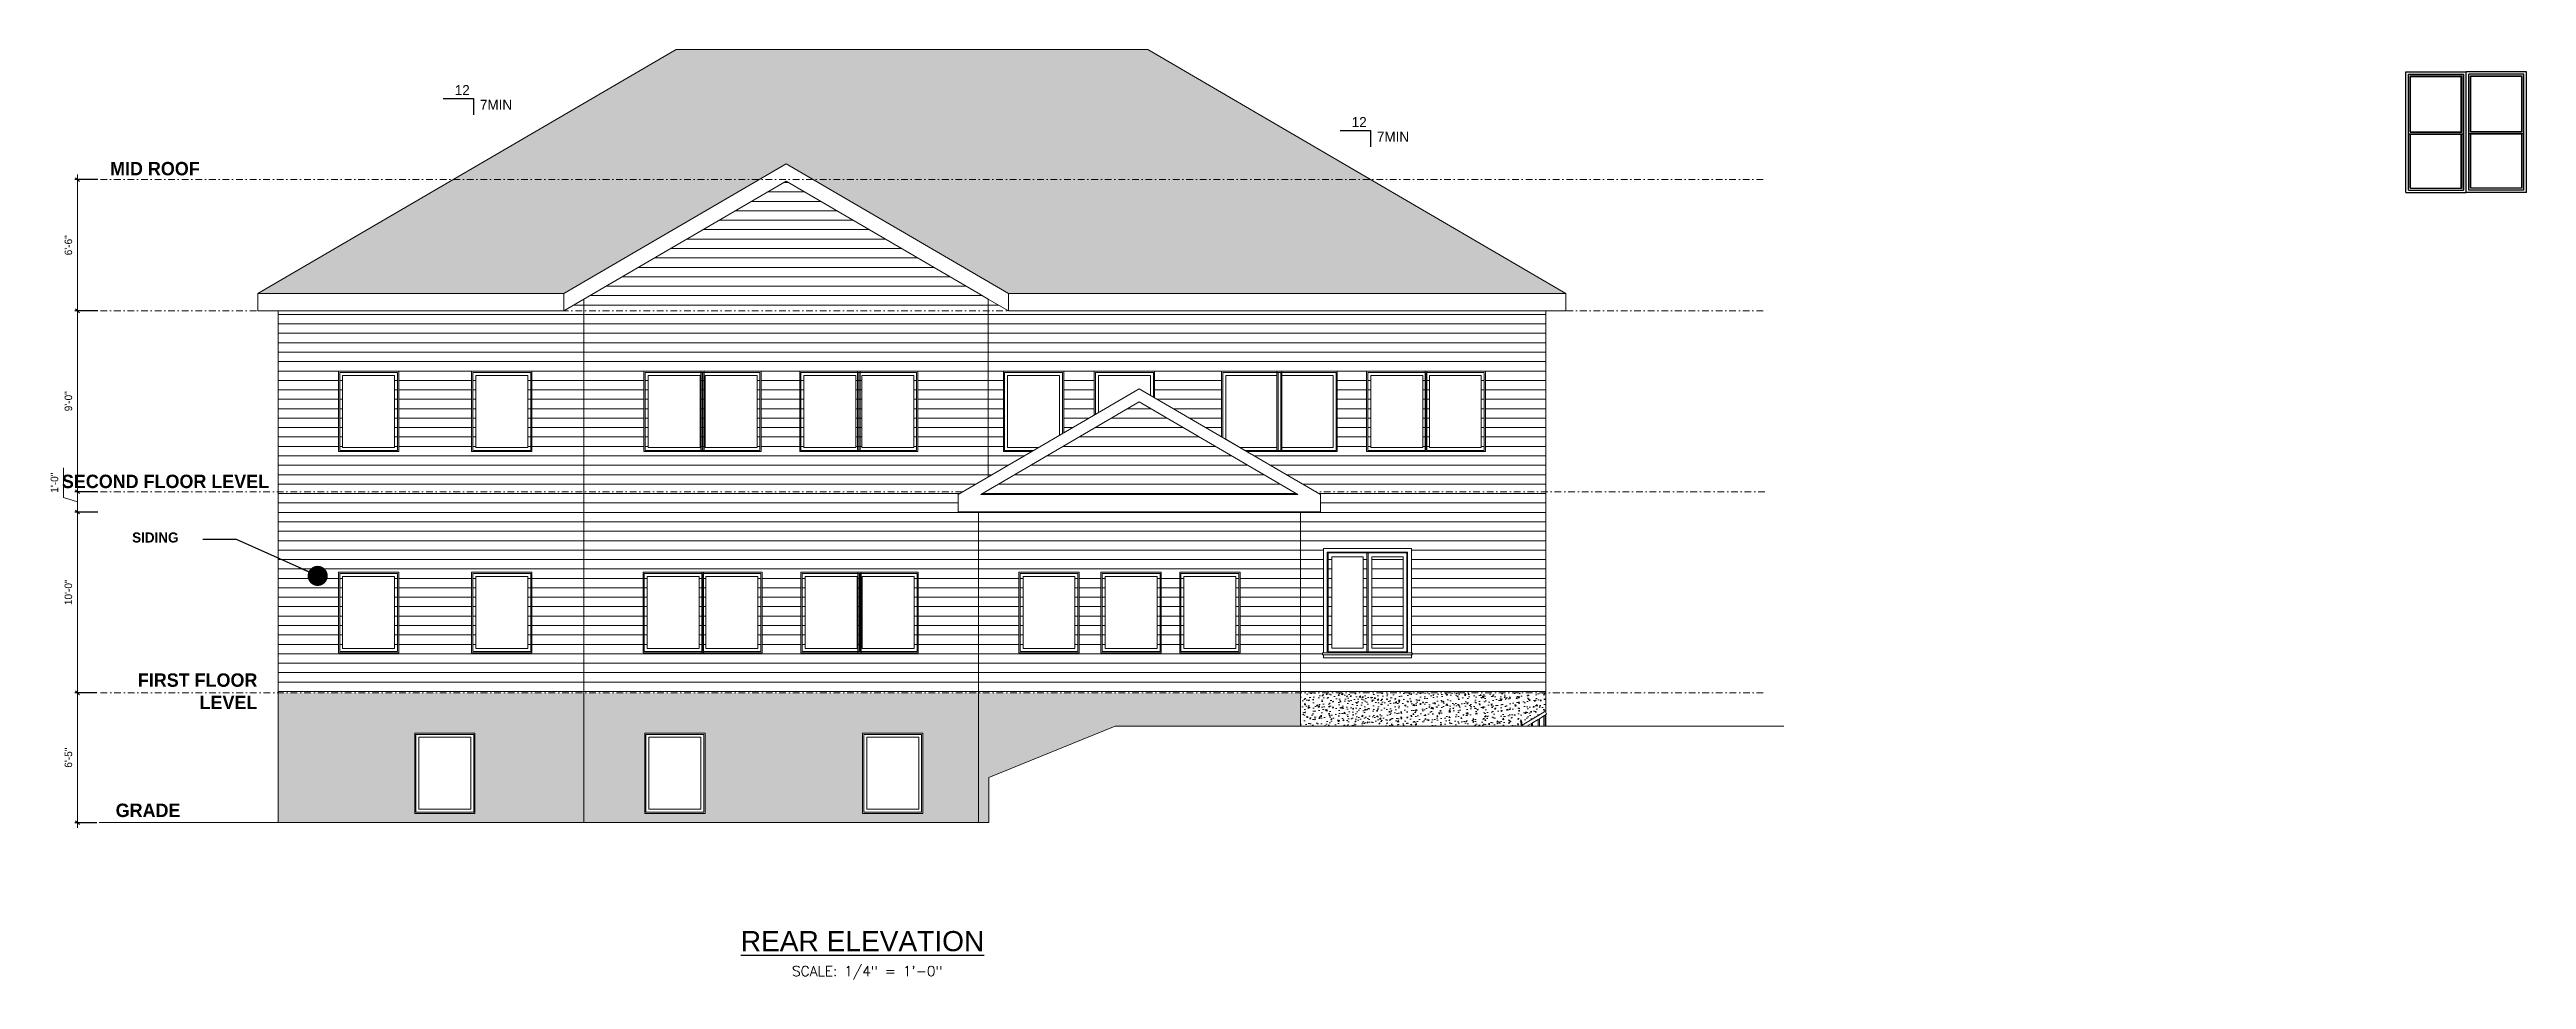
# Model space of a CAD drawing. Extents: x 4834 to 12794, y 1436 to 32221.
# Drawn here: x 11316 to 12794, y 2668 to 3223 of the extents above; entities that cross this region are included whole.
import ezdxf

# ---------------------------------------------------------------- set-up
doc = ezdxf.new("R2010")
doc.units = 0
doc.header["$LTSCALE"] = 8
doc.header["$MEASUREMENT"] = 0
doc.linetypes.add('DASHDOT', pattern=[1, 0.5, -0.25, 0, -0.25])
doc.linetypes.add('HIDDEN', pattern=[0.375, 0.25, -0.125])
doc.layers.get('0').update_dxf_attribs({"lineweight": 9})
doc.layers.get('DefPoints').update_dxf_attribs({"color": 17})
for name, color, linetype in [('A-WALLS.', 7, 'Continuous'), ('WALLELEV1-2', 7, 'Continuous'), ('WINDOWS', 2, 'Continuous')]:
    doc.layers.add(name, color=color, linetype=linetype)
doc.layers.add('DIM', color=8, linetype='Continuous', lineweight=5)
doc.layers.add('hatch', color=8, linetype='Continuous', lineweight=13)
doc.layers.add('ELEVATION', color=7, linetype='Continuous', lineweight=25, true_color=0xdda54b)
doc.layers.add('level', color=7, linetype='HIDDEN', lineweight=15, true_color=0x987172)
doc.layers.add('FT-Text', color=7, linetype='Continuous', true_color=0x4f4527)
doc.styles.add('1-4TXT', font='cityb___.ttf', dxfattribs={"height": 5})
doc.styles.add('DIM60', font='romans.shx', dxfattribs={"height": 6})
doc.styles.get("Standard").update_dxf_attribs({"font": 'stylu.ttf'})
doc.styles.add('TITLE', font='arial.ttf', dxfattribs={"height": 12})
doc.dimstyles.new('1-4SCALE', dxfattribs={"dimscale": 0.5, "dimtxt": 5, "dimasz": 3, "dimexe": 3, "dimexo": 6, "dimgap": 0.0625, "dimtad": 1, "dimdec": 3, "dimrnd": 0.125, "dimzin": 3, "dimdsep": 46, "dimlunit": 4, "dimtxsty": '1-4TXT', "dimblk1": 'DOT', "dimblk2": 'DOT', "dimsah": 1, "dimcen": 2, "dimadec": 0, "dimazin": 0, "dimtfac": 1, "dimtdec": 3, "dimtofl": 0, "dimtmove": 0, "dimatfit": 3, "dimldrblk": 'DOT', "dimfxl": 1, "dimtolj": 1, "dimtzin": 0, "dimarcsym": 0})
doc.dimstyles.new('Forum 24', dxfattribs={"dimscale": 24, "dimtxt": 0.1875, "dimasz": 0.09375, "dimexe": 0.0625, "dimexo": 0.0625, "dimgap": 0.125, "dimtad": 1, "dimdec": 4, "dimrnd": 1, "dimzin": 7, "dimdsep": 46, "dimlunit": 4, "dimtxsty": 'Standard', "dimblk": 'OBLIQUE', "dimblk1": 'DIMTICK', "dimblk2": 'OBLIQUE', "dimcen": -0.0625, "dimdle": 0.125, "dimclrd": 256, "dimclre": 256, "dimclrt": 256, "dimadec": 0, "dimazin": 0, "dimtfac": 1, "dimtdec": 4, "dimtmove": 1, "dimatfit": 3, "dimfxl": 0.0625, "dimtvp": 1.2, "dimfrac": 2, "dimtolj": 1, "dimtzin": 7, "dimlwd": 13, "dimarcsym": 0})
pattern_1 = [(0, (43.0626, -208.748), (1e-15, 5.625), [])]
pattern_2 = [(50, (43.0626, -208.748), (7.1726018, -0.6275213), [0.75, -8.25]), (355, (43.0626, -208.748), (-1.3875133, 7.5219213), [0.6, -6.6]), (100.451444, (43.66, -208.8006), (5.7850885, 6.8944), [0.637402, -7.011421]), (46.1842, (43.063, -206.748), (10.672413, -1.655193), [1.125, -12.375]), (96.63564, (43.952, -206.886), (9.3466195, 9.741186), [0.956103, -10.517138]), (351.18416, (43.063, -206.748), (9.346619, 9.741186), [0.9, -9.9]), (21, (44.0626, -207.248), (5.9690705, -4.026189), [0.75, -8.25]), (326, (44.0626, -207.248), (2.4331533, 7.2515005), [0.6, -6.6]), (71.451445, (44.56, -207.584), (8.4022238, 3.2253115), [0.637402, -7.011421]), (37.5, (43.0626, -208.7483), (0.12159855, 3.32893854), [0, -6.52, 0, -6.7, 0, -6.625]), (7.5, (43.0626, -208.7483), (2.6306954, 3.9441171), [0, -3.82, 0, -6.37, 0, -2.525]), (327.5, (40.8326, -208.7483), (5.33822436, -0.2255487), [0, -2.5, 0, -7.8, 0, -10.35]), (317.5, (39.8326, -208.7483), (5.8318617, 1.0010498), [0, -3.25, 0, -5.18, 0, -7.35])]

msp = doc.modelspace()

# ---------------------------------------------------------------- texts
at = {"layer": 'A-WALLS.', "color": 7, "linetype": 'Continuous', "lineweight": 25, "style": 'DIM60'}
msp.add_text('SCALE: 1/4" = 1\'-0" ', height=6, dxfattribs=at).set_placement((11758.69145, 2670.12599))
at = {"layer": 'FT-Text', "ltscale": 0.25, "char_height": 6, "attachment_point": 3}
for insert in [(11566.38161, 3201.89084), (12101.62503, 3182.82115)]:
    msp.add_mtext('12', dxfattribs=dict(at, insert=insert))
at = {"layer": 'FT-Text', "ltscale": 0.25, "char_height": 6, "width": 5.2093704, "attachment_point": 3}
for insert in [(11591.65805, 3193.14623), (12126.90147, 3174.07654)]:
    msp.add_mtext('7MIN', dxfattribs=dict(at, insert=insert))
at = {"layer": 'FT-Text', "ltscale": 0.25, "insert": (11364.93389, 2934.91341), "char_height": 6, "width": 112.9418407, "attachment_point": 1, "style": '1-4TXT'}
msp.add_mtext('SIDING', dxfattribs=at)
at = {"layer": 'level', "ltscale": 0.25, "char_height": 8, "attachment_point": 3, "style": '1-4TXT'}
for s, insert, width in [('MID ROOF', (11405.24091, 3156.04253), 84.2320716), ('SECOND FLOOR LEVEL', (11446.64067, 2969.39175), 144.7421276), ('FIRST FLOOR LEVEL', (11439.6494, 2850.80364), 84.2320716), ('GRADE', (11393.74026, 2773.07765), 84.2320716)]:
    msp.add_mtext(s, dxfattribs=dict(at, insert=insert, width=width))
at = {"layer": 'WALLELEV1-2', "color": 4, "insert": (11800.76359, 2697.01619), "char_height": 12, "width": 247.4081515, "attachment_point": 2, "style": 'TITLE'}
msp.add_mtext('\\A1;{\\LREAR ELEVATION}', dxfattribs=at)

# ---------------------------------------------------------------- blocks, each defined once
blk = doc.blocks.new('_Oblique')
at = {"color": 0, "linetype": 'ByBlock', "lineweight": -2}
blk.add_line((-0.5, -0.5), (0.5, 0.5), dxfattribs=at)
blk = doc.blocks.new('*D575')
at = {"layer": 'DefPoints', "color": 0, "transparency": 16777216}
for p in [(11332.3, 2959.2), (11346, 2959.2), (11344.9, 2839.2)]:
    blk.add_point(p, dxfattribs=at)
at = {"layer": 'DIM', "lineweight": -2, "transparency": 16777216}
for p, q in [((11344.5, 2959.2), (11330.8, 2959.2)), ((11343.4, 2839.2), (11330.8, 2839.2))]:
    blk.add_line(p, q, dxfattribs=at)
at = {"layer": 'DIM', "lineweight": 13, "transparency": 16777216}
blk.add_line((11332.3, 2836.2), (11332.3, 2962.2), dxfattribs=at)
at = {"layer": 'DIM', "lineweight": 13, "transparency": 16777216, "xscale": 2.25, "yscale": 2.25, "zscale": 2.25}
for p, rotation in [((11332.3, 2959.2), 90), ((11332.3, 2839.2), 270)]:
    blk.add_blockref('_Oblique', p, dxfattribs=dict(at, rotation=rotation))
at = {"layer": 'DIM', "transparency": 16777216, "insert": (11326.9, 2899.2), "char_height": 4.5, "attachment_point": 5, "rotation": 90}
blk.add_mtext('\\A1;10\'-0"', dxfattribs=at)
blk = doc.blocks.new('DIMTICK')
for p, q in [((-1, 0), (1, 0)), ((0, 1), (0, -1))]:
    blk.add_line(p, q)
at = {"const_width": 0.141}
blk.add_lwpolyline([(0.71, 0.71), (-0.71, -0.71)], dxfattribs=at)
blk = doc.blocks.new('*D576')
at = {"layer": 'DefPoints', "color": 0, "transparency": 16777216}
for p in [(11332.3, 3067.2), (11346, 3067.2), (11346, 2959.2)]:
    blk.add_point(p, dxfattribs=at)
at = {"layer": 'DIM', "lineweight": -2, "transparency": 16777216}
for p, q in [((11344.5, 3067.2), (11330.8, 3067.2)), ((11344.5, 2959.2), (11330.8, 2959.2))]:
    blk.add_line(p, q, dxfattribs=at)
at = {"layer": 'DIM', "lineweight": 13, "transparency": 16777216}
blk.add_line((11332.3, 2956.2), (11332.3, 3070.2), dxfattribs=at)
at = {"layer": 'DIM', "lineweight": 13, "transparency": 16777216, "xscale": 2.25, "yscale": 2.25, "zscale": 2.25}
for p, rotation in [((11332.3, 3067.2), 90), ((11332.3, 2959.2), 270)]:
    blk.add_blockref('_Oblique', p, dxfattribs=dict(at, rotation=rotation))
at = {"layer": 'DIM', "transparency": 16777216, "insert": (11326.9, 3013.2), "char_height": 4.5, "attachment_point": 5, "rotation": 90}
blk.add_mtext('\\A1;9\'-0"', dxfattribs=at)
blk = doc.blocks.new('*D577')
at = {"layer": 'DefPoints', "color": 0, "transparency": 16777216}
for p in [(11332.3, 3145.5), (11346, 3145.5), (11346, 3067.2)]:
    blk.add_point(p, dxfattribs=at)
at = {"layer": 'DIM', "lineweight": 13, "transparency": 16777216}
blk.add_line((11332.3, 3064.2), (11332.3, 3148.5), dxfattribs=at)
at = {"layer": 'DIM', "lineweight": -2, "transparency": 16777216}
for p, q in [((11344.5, 3145.5), (11330.8, 3145.5)), ((11344.5, 3067.2), (11330.8, 3067.2))]:
    blk.add_line(p, q, dxfattribs=at)
at = {"layer": 'DIM', "lineweight": 13, "transparency": 16777216, "xscale": 2.25, "yscale": 2.25, "zscale": 2.25}
for p, rotation in [((11332.3, 3145.5), 90), ((11332.3, 3067.2), 270)]:
    blk.add_blockref('_Oblique', p, dxfattribs=dict(at, rotation=rotation))
at = {"layer": 'DIM', "transparency": 16777216, "insert": (11326.9, 3106.3), "char_height": 4.5, "attachment_point": 5, "rotation": 90}
blk.add_mtext('\\A1;6\'-6"', dxfattribs=at)
blk = doc.blocks.new('*D578')
at = {"layer": 'DefPoints', "color": 0, "transparency": 16777216}
for p in [(11346, 2959.2), (11332.3, 2947.1), (11346, 2947.1)]:
    blk.add_point(p, dxfattribs=at)
at = {"layer": 'DIM', "lineweight": 13, "transparency": 16777216}
for p, q in [((11323.9, 2955.7), (11323.9, 2973.5)), ((11332.3, 2962.2), (11332.3, 2944.1)), ((11332.3, 2953.2), (11323.9, 2955.7))]:
    blk.add_line(p, q, dxfattribs=at)
at = {"layer": 'DIM', "lineweight": -2, "transparency": 16777216}
for p, q in [((11344.5, 2959.2), (11330.8, 2959.2)), ((11344.5, 2947.1), (11330.8, 2947.1))]:
    blk.add_line(p, q, dxfattribs=at)
at = {"layer": 'DIM', "lineweight": 13, "transparency": 16777216, "xscale": 2.25, "yscale": 2.25, "zscale": 2.25}
for p, rotation in [((11332.3, 2959.2), 90), ((11332.3, 2947.1), 270)]:
    blk.add_blockref('_Oblique', p, dxfattribs=dict(at, rotation=rotation))
at = {"layer": 'DIM', "transparency": 16777216, "insert": (11318.6, 2964.6), "char_height": 4.5, "attachment_point": 5, "rotation": 90}
blk.add_mtext('\\A1;1\'-0"', dxfattribs=at)
blk = doc.blocks.new('*D579')
at = {"layer": 'DefPoints', "color": 0, "transparency": 16777216}
for p in [(11332.3, 2839.2), (11345.3, 2839.2), (11345.3, 2761.7)]:
    blk.add_point(p, dxfattribs=at)
at = {"layer": 'DIM', "lineweight": -2, "transparency": 16777216}
for p, q in [((11343.8, 2839.2), (11330.8, 2839.2)), ((11343.8, 2761.7), (11330.8, 2761.7))]:
    blk.add_line(p, q, dxfattribs=at)
at = {"layer": 'DIM', "lineweight": 13, "transparency": 16777216}
blk.add_line((11332.3, 2758.7), (11332.3, 2842.2), dxfattribs=at)
at = {"layer": 'DIM', "lineweight": 13, "transparency": 16777216, "xscale": 2.25, "yscale": 2.25, "zscale": 2.25}
for p, rotation in [((11332.3, 2839.2), 90), ((11332.3, 2761.7), 270)]:
    blk.add_blockref('_Oblique', p, dxfattribs=dict(at, rotation=rotation))
at = {"layer": 'DIM', "transparency": 16777216, "insert": (11326.9, 2800.5), "char_height": 4.5, "attachment_point": 5, "rotation": 90}
blk.add_mtext('\\A1;6\'-5"', dxfattribs=at)
blk = doc.blocks.new('_Dot')
at = {"color": 0, "linetype": 'ByBlock', "lineweight": -2}
blk.add_line((-0.5, 0), (-1, 0), dxfattribs=at)
at = {"color": 0, "linetype": 'ByBlock', "lineweight": 0, "const_width": 0.5}
blk.add_lwpolyline([(-0.25, 0, 1), (0.25, 0, 1)], format="xyb", close=True, dxfattribs=at)

# ---------------------------------------------------------------- dimensions: what is measured, and where the dimension line sits
at = {"layer": 'DIM'}
for base, p1, p2, picture, middle in [((11332.251951, 3145.510333), (11345.98145, 3067.165379), (11345.98145, 3145.510333), '*D577', (11326.917947, 3106.337856)), ((11332.25195, 3067.16538), (11345.98145, 2959.16538), (11345.98145, 3067.16538), '*D576', (11326.91136, 3013.16538)), ((11332.25195, 2947.1441), (11345.98145, 2959.16538), (11345.98145, 2947.1441), '*D578', (11318.59053, 2958.65395)), ((11332.25195, 2959.16538), (11344.93492, 2839.16538), (11345.98145, 2959.16538), '*D575', (11326.92124, 2899.16538)), ((11332.25195, 2839.16538), (11345.26917, 2761.74459), (11345.26917, 2839.16538), '*D579', (11326.90477, 2800.45499))]:
    dim = msp.add_linear_dim(base=base, p1=p1, p2=p2, angle=90, dimstyle='Forum 24', dxfattribs=at)
    dim.commit()
    dim.dimension.update_dxf_attribs({"geometry": picture, "text_midpoint": middle})

# ---------------------------------------------------------------- hatches: boundary and pattern name
at = {"layer": 'DIM'}
h = msp.add_hatch(dxfattribs=at)
h.set_pattern_fill('AR-CONC', color=1)
h.set_pattern_definition(pattern_2)
h.paths.add_polyline_path([(11634.51926, 2839.16538), (11452.01917, 2839.16538), (11452.01917, 2761.74459), (11453.26917, 2761.74459), (11634.51926, 2761.74459)])
h.paths.add_polyline_path([(11569.51917, 2815.16538), (11569.51917, 2767.16538), (11533.51917, 2767.16538), (11533.51917, 2815.16538)], flags=16)
h.paths.add_polyline_path([(11568.76917, 2814.41538), (11568.76917, 2767.91538), (11534.26917, 2767.91538), (11534.26917, 2814.41538)], flags=0)
h.paths.add_polyline_path([(11567.01917, 2812.66538), (11567.01917, 2769.66538), (11536.01917, 2769.66538), (11536.01917, 2812.66538)], flags=0)
h = msp.add_hatch(dxfattribs=at)
h.set_pattern_fill('AR-CONC', color=1)
h.set_pattern_definition(pattern_2)
h.paths.add_polyline_path([(11634.51926, 2761.74459), (11635.76926, 2761.74459), (11870.04789, 2761.74459), (11870.04789, 2839.16538), (11634.51926, 2839.16538)])
h.paths.add_polyline_path([(11670.76926, 2815.16538), (11706.76926, 2815.16538), (11706.76926, 2767.16538), (11670.76926, 2767.16538)], flags=16)
h.paths.add_polyline_path([(11671.51926, 2814.41538), (11706.01926, 2814.41538), (11706.01926, 2767.91538), (11671.51926, 2767.91538)], flags=0)
h.paths.add_polyline_path([(11673.26926, 2812.66538), (11704.26926, 2812.66538), (11704.26926, 2769.66538), (11673.26926, 2769.66538)], flags=0)
h.paths.add_polyline_path([(11800.79789, 2815.16538), (11836.79789, 2815.16538), (11836.79789, 2767.16538), (11800.79789, 2767.16538)], flags=16)
h.paths.add_polyline_path([(11801.54789, 2814.41538), (11836.04789, 2814.41538), (11836.04789, 2767.91538), (11801.54789, 2767.91538)], flags=0)
h.paths.add_polyline_path([(11803.29789, 2812.66538), (11834.29789, 2812.66538), (11834.29789, 2769.66538), (11803.29789, 2769.66538)], flags=0)
h = msp.add_hatch(dxfattribs=at)
h.set_pattern_fill('AR-CONC', color=1)
h.set_pattern_definition(pattern_2)
h.paths.add_polyline_path([(12062.04789, 2839.16538), (11870.04789, 2839.16538), (11870.04789, 2761.74459), (11870.79789, 2761.74459), (11876.04789, 2761.74459), (11876.04789, 2788.60379), (11951.52693, 2819.21056), (12054.79789, 2819.21056), (12060.79789, 2819.21056), (12062.04789, 2819.21056)])
h = msp.add_hatch(dxfattribs=at)
h.set_pattern_fill('AR-CONC', color=1)
h.set_pattern_definition(pattern_2)
h.paths.add_polyline_path([(12207.26917, 2827.7472), (12208.26917, 2828.36538), (12208.51917, 2827.48552), (12208.51917, 2839.16538), (12062.04789, 2839.16538), (12062.04789, 2819.21056), (12193.4599, 2819.21056)])
at = {"layer": 'hatch', "linetype": 'ByBlock'}
h = msp.add_hatch(dxfattribs=at)
h.set_pattern_fill('AR-RSHKE', color=36, scale=0.65, style=0)
h.set_pattern_definition([(0, (43.0626, -208.748), (16.575, 7.8), [3.9, -3.25, 4.55, -1.95, 5.85, -2.6]), (0, (46.9626, -208.423), (16.575, 7.8), [3.25, -12.35, 2.6, -3.9]), (0, (54.7626, -209.236), (16.575, 7.8), [1.95, -20.15]), (90, (43.0626, -208.7483), (-5.525, 7.8), [7.475, -23.725]), (90, (46.9626, -208.7483), (-5.525, 7.8), [7.3125, -23.8875]), (90, (50.2126, -208.7483), (-5.525, 7.8), [6.825, -24.375]), (90, (54.7626, -209.236), (-5.525, 7.8), [7.475, -23.725]), (90, (56.7126, -209.236), (-5.525, 7.8), [7.475, -23.725]), (90, (62.5626, -208.7483), (-5.525, 7.8), [7.15, -24.05])])
h.paths.add_polyline_path([(12220.51917, 3077.58471), (11971.02377, 3223.12369), (11689.51456, 3223.12369), (11440.01917, 3077.58471), (11622.51926, 3077.58471), (11755.15857, 3154.95765), (11887.79789, 3077.58471)])
at = {"layer": 'hatch', "linetype": 'ByBlock', "true_color": 0xffffff}
h = msp.add_hatch(dxfattribs=at)
h.set_pattern_fill('ANSI31', scale=45, angle=315, style=0)
h.set_pattern_definition(pattern_1)
h.paths.add_polyline_path([(11634.51926, 2839.16538), (11870.04789, 2839.16538), (11870.04789, 2947.16538), (11857.79789, 2947.16538), (11857.79789, 2957.58471), (11875.79789, 2968.08471), (11875.79789, 3074.16538), (11869.79789, 3077.66538), (11755.15857, 3144.53831), (11634.51926, 3074.16538), (11634.51926, 2959.16538)])
h.paths.add_polyline_path([(11740.79789, 2911.16538), (11740.79789, 2863.16538), (11705.79789, 2863.16538), (11704.79789, 2863.16538), (11669.79789, 2863.16538), (11669.79789, 2911.16538), (11704.79789, 2911.16538), (11705.79789, 2911.16538)], flags=16)
h.paths.add_polyline_path([(11740.04789, 2910.41538), (11740.04789, 2863.91538), (11705.79789, 2863.91538), (11705.54789, 2863.91538), (11705.54789, 2910.41538)], flags=0)
h.paths.add_polyline_path([(11738.29789, 2908.66538), (11738.29789, 2865.66538), (11707.29789, 2865.66538), (11707.29789, 2908.66538)], flags=0)
h.paths.add_polyline_path([(11706.29789, 2983.16538), (11704.29789, 2983.16538), (11670.29789, 2983.16538), (11670.29789, 3031.16538), (11704.29789, 3031.16538), (11706.29789, 3031.16538), (11740.29789, 3031.16538), (11740.29789, 2983.16538)], flags=16)
h.paths.add_polyline_path([(11705.04789, 2910.41538), (11705.04789, 2863.91538), (11670.54789, 2863.91538), (11670.54789, 2910.41538), (11704.79789, 2910.41538)], flags=0)
h.paths.add_polyline_path([(11706.29789, 2983.91538), (11705.54789, 2983.91538), (11705.04789, 2983.91538), (11704.29789, 2983.91538), (11671.04789, 2983.91538), (11671.04789, 3030.41538), (11704.29789, 3030.41538), (11705.04789, 3030.41538), (11705.54789, 3030.41538), (11706.29789, 3030.41538), (11739.54789, 3030.41538), (11739.54789, 2983.91538)], flags=0)
h.paths.add_polyline_path([(11706.79789, 2985.66538), (11706.79789, 3028.66538), (11737.79789, 3028.66538), (11737.79789, 2985.66538)], flags=0)
h.paths.add_polyline_path([(11703.29789, 2908.66538), (11703.29789, 2865.66538), (11672.29789, 2865.66538), (11672.29789, 2908.66538)], flags=0)
h.paths.add_polyline_path([(11703.79789, 2985.66538), (11672.79789, 2985.66538), (11672.79789, 3028.66538), (11703.79789, 3028.66538)], flags=0)
h.paths.add_polyline_path([(11764.04789, 2911.16538), (11798.04789, 2911.16538), (11800.04789, 2911.16538), (11834.04789, 2911.16538), (11834.04789, 2863.16538), (11800.04789, 2863.16538), (11798.04789, 2863.16538), (11764.04789, 2863.16538)], flags=16)
h.paths.add_polyline_path([(11764.79789, 2910.41538), (11798.04789, 2910.41538), (11798.79789, 2910.41538), (11799.29789, 2910.41538), (11800.04789, 2910.41538), (11833.29789, 2910.41538), (11833.29789, 2863.91538), (11800.04789, 2863.91538), (11799.29789, 2863.91538), (11798.79789, 2863.91538), (11798.04789, 2863.91538), (11764.79789, 2863.91538)], flags=0)
h.paths.add_polyline_path([(11763.29789, 2983.16538), (11763.29789, 3031.16538), (11797.79789, 3031.16538), (11799.29789, 3031.16538), (11833.79789, 3031.16538), (11833.79789, 2983.16538), (11799.29789, 2983.16538), (11797.79789, 2983.16538)], flags=16)
h.paths.add_polyline_path([(11766.54789, 2908.66538), (11797.54789, 2908.66538), (11797.54789, 2865.66538), (11766.54789, 2865.66538)], flags=0)
h.paths.add_polyline_path([(11764.04789, 2983.91538), (11764.04789, 3030.41538), (11797.79789, 3030.41538), (11798.54789, 3030.41538), (11799.29789, 3030.41538), (11833.04789, 3030.41538), (11833.04789, 2983.91538), (11799.29789, 2983.91538), (11798.54789, 2983.91538), (11797.79789, 2983.91538)], flags=0)
h.paths.add_polyline_path([(11765.79789, 2985.66538), (11765.79789, 3028.66538), (11796.79789, 3028.66538), (11796.79789, 2985.66538)], flags=0)
h.paths.add_polyline_path([(11800.54789, 2908.66538), (11831.54789, 2908.66538), (11831.54789, 2865.66538), (11800.54789, 2865.66538)], flags=0)
h.paths.add_polyline_path([(11800.29789, 2985.66538), (11800.29789, 3028.66538), (11831.29789, 3028.66538), (11831.29789, 2985.66538)], flags=0)
at = {"layer": 'hatch', "linetype": 'ByBlock', "true_color": 0x939598}
h = msp.add_hatch(dxfattribs=at)
h.set_pattern_fill('ANSI31', color=252, scale=45, angle=315, style=0)
h.set_pattern_definition(pattern_1)
h.paths.add_polyline_path([(11452.01917, 2839.16538), (11634.51926, 2839.16538), (11634.51926, 2959.16538), (11634.51926, 3074.16538), (11622.51926, 3067.16538), (11452.01917, 3067.16538)])
h.paths.add_polyline_path([(11524.01917, 2911.16538), (11524.01917, 2863.16538), (11488.01917, 2863.16538), (11488.01917, 2911.16538)], flags=16)
h.paths.add_polyline_path([(11523.26917, 2910.41538), (11523.26917, 2863.91538), (11488.76917, 2863.91538), (11488.76917, 2910.41538)], flags=0)
h.paths.add_polyline_path([(11521.51917, 2908.66538), (11521.51917, 2865.66538), (11490.51917, 2865.66538), (11490.51917, 2908.66538)], flags=0)
h.paths.add_polyline_path([(11567.51926, 2911.16538), (11603.51926, 2911.16538), (11603.51926, 2863.16538), (11567.51926, 2863.16538)], flags=16)
h.paths.add_polyline_path([(11568.26926, 2910.41538), (11602.76926, 2910.41538), (11602.76926, 2863.91538), (11568.26926, 2863.91538)], flags=0)
h.paths.add_polyline_path([(11570.01926, 2908.66538), (11601.01926, 2908.66538), (11601.01926, 2865.66538), (11570.01926, 2865.66538)], flags=0)
h.paths.add_polyline_path([(11524.01917, 2983.16538), (11488.01917, 2983.16538), (11488.01917, 3031.16538), (11524.01917, 3031.16538)], flags=16)
h.paths.add_polyline_path([(11523.26917, 2983.91538), (11488.76917, 2983.91538), (11488.76917, 3030.41538), (11523.26917, 3030.41538)], flags=0)
h.paths.add_polyline_path([(11521.51917, 2985.66538), (11490.51917, 2985.66538), (11490.51917, 3028.66538), (11521.51917, 3028.66538)], flags=0)
h.paths.add_polyline_path([(11567.51926, 2983.16538), (11567.51926, 3031.16538), (11603.51926, 3031.16538), (11603.51926, 2983.16538)], flags=16)
h.paths.add_polyline_path([(11568.26926, 2983.91538), (11568.26926, 3030.41538), (11602.76926, 3030.41538), (11602.76926, 2983.91538)], flags=0)
h.paths.add_polyline_path([(11570.01926, 2985.66538), (11570.01926, 3028.66538), (11601.01926, 3028.66538), (11601.01926, 2985.66538)], flags=0)
h = msp.add_hatch(dxfattribs=at)
h.set_pattern_fill('ANSI31', color=252, scale=45, angle=315, style=0)
h.set_pattern_definition(pattern_1)
h.paths.add_polyline_path([(11887.79789, 3067.16538), (11875.79789, 3074.16538), (11875.79789, 2968.08471), (11901.65046, 2983.16538), (11884.79789, 2983.16538), (11884.79789, 3031.16538), (11920.79789, 3031.16538), (11920.79789, 2994.33471), (11939.04789, 3004.98055), (11939.04789, 3031.16538), (11975.04789, 3031.16538), (11975.04789, 3015.33471), (12015.04789, 2992.00138), (12015.04789, 3031.16538), (12048.04789, 3031.16538), (12051.04789, 3031.16538), (12084.04789, 3031.16538), (12084.04789, 2983.16538), (12051.04789, 2983.16538), (12048.04789, 2983.16538), (12030.19532, 2983.16538), (12074.04789, 2957.58471), (12074.04789, 2947.16538), (12062.04789, 2947.16538), (12062.04789, 2839.16538), (12208.51917, 2839.16538), (12208.51917, 2959.16538), (12208.51917, 3067.16538), (12202.51917, 3067.16538)])
h.paths.add_polyline_path([(12101.51917, 3031.16538), (12136.51917, 3031.16538), (12137.51917, 3031.16538), (12172.51917, 3031.16538), (12172.51917, 2983.16538), (12137.51917, 2983.16538), (12136.51917, 2983.16538), (12101.51917, 2983.16538)], flags=16)
h.paths.add_polyline_path([(12102.26917, 3030.41538), (12136.51917, 3030.41538), (12136.76917, 3030.41538), (12171.76917, 3030.41538), (12171.76917, 2983.91538), (12137.51917, 2983.91538), (12137.26917, 2983.91538), (12102.26917, 2983.91538)], flags=0)
h.paths.add_polyline_path([(12104.01917, 3028.66538), (12135.01917, 3028.66538), (12135.01917, 2985.66538), (12104.01917, 2985.66538)], flags=0)
h.paths.add_polyline_path([(12136.76917, 2983.91538), (12136.76917, 3030.41538), (12136.51917, 3030.41538), (12136.51917, 2983.91538)], flags=0)
h.paths.add_polyline_path([(12137.51917, 3030.41538), (12137.26917, 3030.41538), (12137.26917, 2983.91538), (12137.51917, 2983.91538)], flags=0)
h.paths.add_polyline_path([(12139.01917, 3028.66538), (12170.01917, 3028.66538), (12170.01917, 2985.66538), (12139.01917, 2985.66538)], flags=0)
h.paths.add_polyline_path([(12075.79789, 2925.41538), (12128.29789, 2925.41538), (12128.29789, 2863.16538), (12128.29789, 2860.04206), (12075.29789, 2860.04206), (12075.29789, 2863.0686), (12075.29789, 2863.16538), (12075.79789, 2863.16538)], flags=16)
h.paths.add_polyline_path([(12078.04789, 2863.16538), (12075.79789, 2863.16538), (12075.29789, 2863.0686), (12078.04789, 2863.0686)], flags=0)
h.paths.add_polyline_path([(12126.04789, 2923.16538), (12126.04789, 2863.16538), (12078.54789, 2863.16538), (12078.54789, 2923.16538)], flags=0)
h.paths.add_polyline_path([(12101.67289, 2922.66538), (12102.42289, 2922.66538), (12125.54789, 2922.66538), (12125.54789, 2863.66538), (12102.42289, 2863.66538), (12101.67289, 2863.66538)], flags=0)
h.paths.add_polyline_path([(12080.79789, 2920.41538), (12099.42289, 2920.41538), (12099.42289, 2865.91538), (12080.79789, 2865.91538)], flags=0)
h.paths.add_polyline_path([(12104.67289, 2920.41538), (12123.29789, 2920.41538), (12123.29789, 2865.91538), (12104.67289, 2865.91538)], flags=0)
at = {"layer": 'hatch', "linetype": 'ByBlock', "true_color": 0xffffff}
h = msp.add_hatch(dxfattribs=at)
h.set_pattern_fill('ANSI31', scale=45, angle=315, style=0)
h.set_pattern_definition(pattern_1)
h.paths.add_polyline_path([(12060.5472, 2957.58471), (11965.92289, 3012.78223), (11871.29858, 2957.58471)])
h = msp.add_hatch(dxfattribs=at)
h.set_pattern_fill('ANSI31', scale=45, angle=315, style=0)
h.set_pattern_definition(pattern_1)
h.paths.add_polyline_path([(11876.04789, 2947.16538), (11870.04789, 2947.16538), (11870.04789, 2839.16538), (12062.04789, 2839.16538), (12062.04789, 2947.16538), (12056.04789, 2947.16538)])
h.paths.add_polyline_path([(12026.04789, 2911.16538), (12026.04789, 2863.16538), (11990.04789, 2863.16538), (11990.04789, 2911.16538)], flags=16)
h.paths.add_polyline_path([(12025.29789, 2910.41538), (12025.29789, 2863.91538), (11990.79789, 2863.91538), (11990.79789, 2910.41538)], flags=0)
h.paths.add_polyline_path([(12023.54789, 2908.66538), (12023.54789, 2865.66538), (11992.54789, 2865.66538), (11992.54789, 2908.66538)], flags=0)
h.paths.add_polyline_path([(11979.04789, 2911.16538), (11979.04789, 2863.16538), (11943.04789, 2863.16538), (11943.04789, 2911.16538)], flags=16)
h.paths.add_polyline_path([(11978.29789, 2910.41538), (11978.29789, 2863.91538), (11943.79789, 2863.91538), (11943.79789, 2910.41538)], flags=0)
h.paths.add_polyline_path([(11976.54789, 2908.66538), (11976.54789, 2865.66538), (11945.54789, 2865.66538), (11945.54789, 2908.66538)], flags=0)
h.paths.add_polyline_path([(11930.04789, 2911.16538), (11930.04789, 2863.16538), (11894.04789, 2863.16538), (11894.04789, 2911.16538)], flags=16)
h.paths.add_polyline_path([(11929.29789, 2910.41538), (11929.29789, 2863.91538), (11894.79789, 2863.91538), (11894.79789, 2910.41538)], flags=0)
h.paths.add_polyline_path([(11927.54789, 2908.66538), (11927.54789, 2865.66538), (11896.54789, 2865.66538), (11896.54789, 2908.66538)], flags=0)

# ---------------------------------------------------------------- linework, layer by layer
for p, q in [((11689.51456, 3223.12369), (11440.01917, 3077.58471)), ((11689.51456, 3223.12369), (11971.02377, 3223.12369)), ((12220.51917, 3077.58471), (11971.02377, 3223.12369)), ((11755.15857, 3154.95765), (11622.51926, 3077.58471)), ((11887.79789, 3077.58471), (11755.15857, 3154.95765)), ((11634.51926, 3074.16538), (11755.15857, 3144.53831)), ((11755.15857, 3144.53831), (11869.79789, 3077.66538)), ((11622.51926, 3077.58471), (11440.01917, 3077.58471)), ((11440.01917, 3077.58471), (11440.01917, 3067.16538)), ((11622.51926, 3077.58471), (11622.51926, 3067.16538)), ((11869.79789, 3077.66538), (11875.79789, 3074.16538)), ((11887.79789, 3067.16538), (11887.79789, 3077.58471)), ((12220.51917, 3077.58471), (11887.79789, 3077.58471)), ((12220.51917, 3077.58471), (12220.51917, 3067.16538)), ((11440.01917, 3067.16538), (11452.01917, 3067.16538)), ((11452.01917, 3067.16538), (11622.51926, 3067.16538)), ((11622.51926, 3067.16538), (11634.51926, 3074.16538)), ((11634.51926, 2959.16538), (11634.51926, 3074.16538)), ((11875.79789, 3074.16538), (11887.79789, 3067.16538)), ((11875.79789, 3074.16538), (11875.79789, 2968.08471)), ((11887.79789, 3067.16538), (12202.51917, 3067.16538)), ((12202.51917, 3067.16538), (12208.51917, 3067.16538)), ((12208.51917, 3067.16538), (12220.51917, 3067.16538)), ((12208.51917, 2959.16538), (12208.51917, 3067.16538)), ((11857.79789, 2957.58471), (11965.92289, 3020.65763)), ((12074.04789, 2957.58471), (11965.92289, 3020.65763)), ((11965.92289, 3012.78223), (11871.29858, 2957.58471)), ((12060.5472, 2957.58471), (11965.92289, 3012.78223)), ((11634.51926, 2761.74459), (11634.51926, 2959.16538)), ((11857.79789, 2957.58471), (11857.79789, 2947.16538)), ((12060.5472, 2957.58471), (11871.29858, 2957.58471)), ((12074.04789, 2957.58471), (12074.04789, 2947.16538)), ((12208.51917, 2959.16538), (12208.51917, 2839.16538)), ((11857.79789, 2947.16538), (11870.04789, 2947.16538)), ((11870.04789, 2947.16538), (11870.04789, 2761.74459)), ((11870.04789, 2947.16538), (11876.04789, 2947.16538)), ((11876.04789, 2947.16538), (12056.04789, 2947.16538)), ((12056.04789, 2947.16538), (12062.04789, 2947.16538)), ((12062.04789, 2819.21056), (12062.04789, 2947.16538)), ((12062.04789, 2947.16538), (12074.04789, 2947.16538)), ((12208.51917, 2827.48552), (12208.51917, 2839.16538)), ((12207.26917, 2827.7472), (12193.4599, 2819.21056)), ((12200.64417, 2821.30045), (12203.89417, 2823.30954)), ((12203.89417, 2823.30954), (12204.64417, 2823.77317)), ((12203.89417, 2823.30954), (12203.89417, 2819.21056)), ((12204.64417, 2823.77317), (12207.26917, 2825.3959)), ((12204.64417, 2823.77317), (12204.64417, 2819.21056)), ((12208.26917, 2828.36538), (12207.26917, 2827.7472)), ((12207.26917, 2825.3959), (12207.51917, 2825.55045)), ((12207.26917, 2819.21056), (12207.26917, 2825.3959)), ((12207.51917, 2825.55045), (12208.26917, 2826.01408)), ((12207.51917, 2825.55045), (12207.51917, 2819.21056)), ((12208.26917, 2828.36538), (12208.51917, 2827.48552)), ((12208.26917, 2826.01408), (12208.51917, 2826.16863)), ((12208.26917, 2826.01408), (12208.26917, 2819.21056)), ((12208.51917, 2827.48552), (12208.83744, 2826.36538)), ((12208.51917, 2826.16863), (12208.83744, 2826.36538)), ((12208.51917, 2819.21056), (12208.51917, 2826.16863)), ((11876.04789, 2788.60379), (11951.52693, 2819.21056)), ((11951.52693, 2819.21056), (12054.79789, 2819.21056)), ((12054.79789, 2819.21056), (12060.79789, 2819.21056)), ((12193.4599, 2819.21056), (12060.79789, 2819.21056)), ((12197.26346, 2819.21056), (12193.4599, 2819.21056)), ((12197.26346, 2819.21056), (12199.89417, 2820.83681)), ((12199.89417, 2819.21056), (12197.26346, 2819.21056)), ((12199.89417, 2820.83681), (12200.64417, 2821.30045)), ((12199.89417, 2820.83681), (12199.89417, 2819.21056)), ((12200.64417, 2819.21056), (12199.89417, 2819.21056)), ((12200.64417, 2821.30045), (12200.64417, 2819.21056)), ((12203.89417, 2819.21056), (12200.64417, 2819.21056)), ((12204.64417, 2819.21056), (12203.89417, 2819.21056)), ((12207.26917, 2819.21056), (12204.64417, 2819.21056)), ((12207.51917, 2819.21056), (12207.26917, 2819.21056)), ((12208.26917, 2819.21056), (12207.51917, 2819.21056)), ((12208.51917, 2819.21056), (12208.26917, 2819.21056)), ((12208.51917, 2819.21056), (12350.58459, 2819.21056)), ((11876.04789, 2761.74459), (11876.04789, 2788.60379)), ((11453.26917, 2761.74459), (11345.26917, 2761.74459)), ((11453.26917, 2761.74459), (11635.76926, 2761.74459)), ((11635.76926, 2761.74459), (11870.79789, 2761.74459)), ((11870.79789, 2761.74459), (11876.04789, 2761.74459))]:
    msp.add_line(p, q)
at = {"color": 2}
for p, q in [((11524.01917, 3031.16538), (11488.01917, 3031.16538)), ((11488.01917, 3031.16538), (11488.01917, 2983.16538)), ((11488.76917, 2983.91538), (11488.76917, 3030.41538)), ((11488.76917, 3030.41538), (11523.26917, 3030.41538)), ((11523.26917, 3030.41538), (11523.26917, 2983.91538)), ((11524.01917, 2983.16538), (11524.01917, 3031.16538)), ((11603.51926, 3031.16538), (11567.51926, 3031.16538)), ((11567.51926, 3031.16538), (11567.51926, 2983.16538)), ((11568.26926, 2983.91538), (11568.26926, 3030.41538)), ((11568.26926, 3030.41538), (11602.76926, 3030.41538)), ((11602.76926, 3030.41538), (11602.76926, 2983.91538)), ((11603.51926, 2983.16538), (11603.51926, 3031.16538)), ((11670.29789, 3031.16538), (11670.29789, 2983.16538)), ((11704.29789, 3031.16538), (11670.29789, 3031.16538)), ((11671.04789, 2983.91538), (11671.04789, 3030.41538)), ((11671.04789, 3030.41538), (11704.29789, 3030.41538)), ((11704.29789, 3031.16538), (11706.29789, 3031.16538)), ((11704.29789, 3030.41538), (11704.29789, 3031.16538)), ((11704.29789, 2983.91538), (11704.29789, 3030.41538)), ((11705.04789, 3030.41538), (11704.29789, 3030.41538)), ((11705.04789, 2983.91538), (11705.04789, 3030.41538)), ((11705.04789, 3030.41538), (11705.54789, 3030.41538)), ((11705.54789, 3030.41538), (11705.54789, 2983.91538)), ((11706.29789, 3030.41538), (11705.54789, 3030.41538)), ((11706.29789, 3031.16538), (11740.29789, 3031.16538)), ((11706.29789, 3031.16538), (11706.29789, 3030.41538)), ((11706.29789, 3030.41538), (11739.54789, 3030.41538)), ((11706.29789, 3030.41538), (11706.29789, 2983.91538)), ((11739.54789, 3030.41538), (11739.54789, 2983.91538)), ((11740.29789, 2983.16538), (11740.29789, 3031.16538)), ((11763.29789, 3031.16538), (11763.29789, 2983.16538)), ((11797.79789, 3031.16538), (11763.29789, 3031.16538)), ((11764.04789, 2983.91538), (11764.04789, 3030.41538)), ((11764.04789, 3030.41538), (11797.79789, 3030.41538)), ((11797.79789, 3031.16538), (11799.29789, 3031.16538)), ((11797.79789, 3030.41538), (11797.79789, 3031.16538)), ((11798.54789, 3030.41538), (11797.79789, 3030.41538)), ((11797.79789, 2983.91538), (11797.79789, 3030.41538)), ((11798.54789, 3030.41538), (11798.54789, 2983.91538)), ((11799.29789, 3030.41538), (11798.54789, 3030.41538)), ((11799.29789, 3031.16538), (11833.79789, 3031.16538)), ((11799.29789, 3031.16538), (11799.29789, 3030.41538)), ((11799.29789, 3030.41538), (11833.04789, 3030.41538)), ((11799.29789, 3030.41538), (11799.29789, 2983.91538)), ((11833.04789, 3030.41538), (11833.04789, 2983.91538)), ((11833.79789, 2983.16538), (11833.79789, 3031.16538)), ((11920.79789, 3031.16538), (11884.79789, 3031.16538)), ((11884.79789, 3031.16538), (11884.79789, 2983.16538)), ((11885.54789, 2983.91538), (11885.54789, 3030.41538)), ((11885.54789, 3030.41538), (11920.04789, 3030.41538)), ((11920.04789, 3030.41538), (11920.04789, 2993.89721)), ((11920.79789, 2994.33471), (11920.79789, 3031.16538)), ((11975.04789, 3031.16538), (11939.04789, 3031.16538)), ((11939.04789, 3031.16538), (11939.04789, 3004.98055)), ((11939.79789, 3005.41805), (11939.79789, 3030.41538)), ((11939.79789, 3030.41538), (11974.29789, 3030.41538)), ((11974.29789, 3030.41538), (11974.29789, 3015.77221)), ((11975.04789, 3015.33471), (11975.04789, 3031.16538)), ((12015.04789, 3031.16538), (12015.04789, 2992.00138)), ((12048.04789, 3031.16538), (12015.04789, 3031.16538)), ((12015.79789, 2991.56388), (12015.79789, 3030.41538)), ((12015.79789, 3030.41538), (12048.04789, 3030.41538)), ((12048.04789, 3031.16538), (12051.04789, 3031.16538)), ((12048.04789, 3030.41538), (12048.04789, 3031.16538)), ((12048.79789, 3030.41538), (12048.04789, 3030.41538)), ((12048.04789, 3028.66538), (12048.04789, 3030.41538)), ((12048.79789, 2983.91538), (12048.79789, 3030.41538)), ((12048.79789, 3030.41538), (12050.29789, 3030.41538)), ((12050.29789, 3030.41538), (12050.29789, 2983.91538)), ((12051.04789, 3030.41538), (12050.29789, 3030.41538)), ((12051.04789, 3031.16538), (12084.04789, 3031.16538)), ((12051.04789, 3031.16538), (12051.04789, 3030.41538)), ((12051.04789, 3030.41538), (12083.29789, 3030.41538)), ((12051.04789, 3030.41538), (12051.04789, 3028.66538)), ((12083.29789, 3030.41538), (12083.29789, 2983.91538)), ((12084.04789, 2983.16538), (12084.04789, 3031.16538)), ((12101.51917, 3031.16538), (12101.51917, 2983.16538)), ((12136.51917, 3031.16538), (12101.51917, 3031.16538)), ((12102.26917, 2983.91538), (12102.26917, 3030.41538)), ((12102.26917, 3030.41538), (12136.51917, 3030.41538)), ((12136.51917, 3031.16538), (12137.51917, 3031.16538)), ((12136.51917, 3030.41538), (12136.51917, 3031.16538)), ((12136.76917, 3030.41538), (12136.51917, 3030.41538)), ((12136.51917, 2983.91538), (12136.51917, 3030.41538)), ((12136.76917, 2983.91538), (12136.76917, 3030.41538)), ((12137.26917, 3030.41538), (12137.26917, 2983.91538)), ((12137.51917, 3030.41538), (12137.26917, 3030.41538)), ((12137.51917, 3031.16538), (12172.51917, 3031.16538)), ((12137.51917, 3031.16538), (12137.51917, 3030.41538)), ((12137.51917, 3030.41538), (12171.76917, 3030.41538)), ((12137.51917, 3030.41538), (12137.51917, 2983.91538)), ((12171.76917, 3030.41538), (12171.76917, 2983.91538)), ((12172.51917, 2983.16538), (12172.51917, 3031.16538)), ((11490.51917, 2985.66538), (11490.51917, 3028.66538)), ((11490.51917, 3028.66538), (11521.51917, 3028.66538)), ((11521.51917, 3028.66538), (11521.51917, 2985.66538)), ((11570.01926, 2985.66538), (11570.01926, 3028.66538)), ((11570.01926, 3028.66538), (11601.01926, 3028.66538)), ((11601.01926, 3028.66538), (11601.01926, 2985.66538)), ((11672.79789, 2985.66538), (11672.79789, 3028.66538)), ((11672.79789, 3028.66538), (11703.79789, 3028.66538)), ((11703.79789, 3028.66538), (11703.79789, 2985.66538)), ((11706.79789, 2985.66538), (11706.79789, 3028.66538)), ((11706.79789, 3028.66538), (11737.79789, 3028.66538)), ((11737.79789, 3028.66538), (11737.79789, 2985.66538)), ((11765.79789, 2985.66538), (11765.79789, 3028.66538)), ((11765.79789, 3028.66538), (11796.79789, 3028.66538)), ((11796.79789, 3028.66538), (11796.79789, 2985.66538)), ((11800.29789, 2985.66538), (11800.29789, 3028.66538)), ((11800.29789, 3028.66538), (11831.29789, 3028.66538)), ((11831.29789, 3028.66538), (11831.29789, 2985.66538)), ((11887.29789, 2985.66538), (11887.29789, 3028.66538)), ((11887.29789, 3028.66538), (11918.29789, 3028.66538)), ((11918.29789, 3028.66538), (11918.29789, 2992.87638)), ((11941.54789, 3006.43888), (11941.54789, 3028.66538)), ((11941.54789, 3028.66538), (11972.54789, 3028.66538)), ((11972.54789, 3028.66538), (11972.54789, 3016.79305)), ((12017.54789, 2990.54305), (12017.54789, 3028.66538)), ((12017.54789, 3028.66538), (12048.04789, 3028.66538)), ((12048.04789, 2985.66538), (12048.04789, 3028.66538)), ((12051.04789, 3028.66538), (12081.54789, 3028.66538)), ((12051.04789, 3028.66538), (12051.04789, 2985.66538)), ((12081.54789, 3028.66538), (12081.54789, 2985.66538)), ((12104.01917, 2985.66538), (12104.01917, 3028.66538)), ((12104.01917, 3028.66538), (12135.01917, 3028.66538)), ((12135.01917, 3028.66538), (12135.01917, 2985.66538)), ((12139.01917, 2985.66538), (12139.01917, 3028.66538)), ((12139.01917, 3028.66538), (12170.01917, 3028.66538)), ((12170.01917, 3028.66538), (12170.01917, 2985.66538)), ((11521.51917, 2985.66538), (11490.51917, 2985.66538)), ((11601.01926, 2985.66538), (11570.01926, 2985.66538)), ((11703.79789, 2985.66538), (11672.79789, 2985.66538)), ((11737.79789, 2985.66538), (11706.79789, 2985.66538)), ((11796.79789, 2985.66538), (11765.79789, 2985.66538)), ((11831.29789, 2985.66538), (11800.29789, 2985.66538)), ((11905.93618, 2985.66538), (11887.29789, 2985.66538)), ((12015.79789, 2991.56388), (12015.04789, 2992.00138)), ((12017.54789, 2990.54305), (12015.79789, 2991.56388)), ((12025.9096, 2985.66538), (12017.54789, 2990.54305)), ((12048.04789, 2985.66538), (12025.9096, 2985.66538)), ((12028.9096, 2983.91538), (12025.9096, 2985.66538)), ((12048.04789, 2983.91538), (12048.04789, 2985.66538)), ((12081.54789, 2985.66538), (12051.04789, 2985.66538)), ((12051.04789, 2985.66538), (12051.04789, 2983.91538)), ((12135.01917, 2985.66538), (12104.01917, 2985.66538)), ((12170.01917, 2985.66538), (12139.01917, 2985.66538)), ((11488.01917, 2983.16538), (11524.01917, 2983.16538)), ((11523.26917, 2983.91538), (11488.76917, 2983.91538)), ((11567.51926, 2983.16538), (11603.51926, 2983.16538)), ((11602.76926, 2983.91538), (11568.26926, 2983.91538)), ((11670.29789, 2983.16538), (11704.29789, 2983.16538)), ((11704.29789, 2983.91538), (11671.04789, 2983.91538)), ((11704.29789, 2983.16538), (11704.29789, 2983.91538)), ((11704.29789, 2983.91538), (11705.04789, 2983.91538)), ((11706.29789, 2983.16538), (11704.29789, 2983.16538)), ((11705.54789, 2983.91538), (11705.04789, 2983.91538)), ((11705.54789, 2983.91538), (11706.29789, 2983.91538)), ((11739.54789, 2983.91538), (11706.29789, 2983.91538)), ((11706.29789, 2983.91538), (11706.29789, 2983.16538)), ((11740.29789, 2983.16538), (11706.29789, 2983.16538)), ((11763.29789, 2983.16538), (11797.79789, 2983.16538)), ((11797.79789, 2983.91538), (11764.04789, 2983.91538)), ((11797.79789, 2983.16538), (11797.79789, 2983.91538)), ((11797.79789, 2983.91538), (11798.54789, 2983.91538)), ((11799.29789, 2983.16538), (11797.79789, 2983.16538)), ((11798.54789, 2983.91538), (11799.29789, 2983.91538)), ((11833.04789, 2983.91538), (11799.29789, 2983.91538)), ((11799.29789, 2983.91538), (11799.29789, 2983.16538)), ((11833.79789, 2983.16538), (11799.29789, 2983.16538)), ((11884.79789, 2983.16538), (11901.65046, 2983.16538)), ((11902.93618, 2983.91538), (11885.54789, 2983.91538)), ((12048.04789, 2983.91538), (12028.9096, 2983.91538)), ((12030.19532, 2983.16538), (12028.9096, 2983.91538)), ((12030.19532, 2983.16538), (12048.04789, 2983.16538)), ((12048.04789, 2983.16538), (12048.04789, 2983.91538)), ((12048.04789, 2983.91538), (12048.79789, 2983.91538)), ((12051.04789, 2983.16538), (12048.04789, 2983.16538)), ((12050.29789, 2983.91538), (12048.79789, 2983.91538)), ((12050.29789, 2983.91538), (12051.04789, 2983.91538)), ((12083.29789, 2983.91538), (12051.04789, 2983.91538)), ((12051.04789, 2983.91538), (12051.04789, 2983.16538)), ((12084.04789, 2983.16538), (12051.04789, 2983.16538)), ((12101.51917, 2983.16538), (12136.51917, 2983.16538)), ((12136.51917, 2983.91538), (12102.26917, 2983.91538)), ((12136.51917, 2983.16538), (12136.51917, 2983.91538)), ((12136.51917, 2983.91538), (12136.76917, 2983.91538)), ((12137.51917, 2983.16538), (12136.51917, 2983.16538)), ((12137.26917, 2983.91538), (12137.51917, 2983.91538)), ((12171.76917, 2983.91538), (12137.51917, 2983.91538)), ((12137.51917, 2983.91538), (12137.51917, 2983.16538)), ((12172.51917, 2983.16538), (12137.51917, 2983.16538)), ((12075.79789, 2925.41538), (12128.29789, 2925.41538)), ((12075.79789, 2863.16538), (12075.79789, 2925.41538)), ((12126.04789, 2923.16538), (12078.04789, 2923.16538)), ((12078.04789, 2923.16538), (12078.04789, 2863.16538)), ((12078.54789, 2863.66538), (12078.54789, 2922.66538)), ((12078.54789, 2922.66538), (12101.67289, 2922.66538)), ((12080.79789, 2920.41538), (12099.42289, 2920.41538)), ((12080.79789, 2865.91538), (12080.79789, 2920.41538)), ((12099.42289, 2920.41538), (12099.42289, 2865.91538)), ((12101.67289, 2863.66538), (12101.67289, 2922.66538)), ((12102.42289, 2922.66538), (12101.67289, 2922.66538)), ((12102.42289, 2922.66538), (12102.42289, 2863.66538)), ((12102.42289, 2922.66538), (12125.54789, 2922.66538)), ((12104.67289, 2920.41538), (12123.29789, 2920.41538)), ((12104.67289, 2865.91538), (12104.67289, 2920.41538)), ((12123.29789, 2920.41538), (12123.29789, 2865.91538)), ((12125.54789, 2922.66538), (12125.54789, 2863.66538)), ((12126.04789, 2863.16538), (12126.04789, 2923.16538)), ((12128.29789, 2925.41538), (12128.29789, 2863.16538)), ((11524.01917, 2911.16538), (11488.01917, 2911.16538)), ((11488.01917, 2911.16538), (11488.01917, 2863.16538)), ((11488.76917, 2863.91538), (11488.76917, 2910.41538)), ((11488.76917, 2910.41538), (11523.26917, 2910.41538)), ((11490.51917, 2865.66538), (11490.51917, 2908.66538)), ((11490.51917, 2908.66538), (11521.51917, 2908.66538)), ((11521.51917, 2908.66538), (11521.51917, 2865.66538)), ((11523.26917, 2910.41538), (11523.26917, 2863.91538)), ((11524.01917, 2863.16538), (11524.01917, 2911.16538)), ((11603.51926, 2911.16538), (11567.51926, 2911.16538)), ((11567.51926, 2911.16538), (11567.51926, 2863.16538)), ((11568.26926, 2863.91538), (11568.26926, 2910.41538)), ((11568.26926, 2910.41538), (11602.76926, 2910.41538)), ((11570.01926, 2865.66538), (11570.01926, 2908.66538)), ((11570.01926, 2908.66538), (11601.01926, 2908.66538)), ((11601.01926, 2908.66538), (11601.01926, 2865.66538)), ((11602.76926, 2910.41538), (11602.76926, 2863.91538)), ((11603.51926, 2863.16538), (11603.51926, 2911.16538)), ((11669.79789, 2911.16538), (11669.79789, 2863.16538)), ((11704.79789, 2911.16538), (11669.79789, 2911.16538)), ((11670.54789, 2863.91538), (11670.54789, 2910.41538)), ((11670.54789, 2910.41538), (11704.79789, 2910.41538)), ((11672.29789, 2865.66538), (11672.29789, 2908.66538)), ((11672.29789, 2908.66538), (11703.29789, 2908.66538)), ((11703.29789, 2908.66538), (11703.29789, 2865.66538)), ((11704.79789, 2911.16538), (11705.79789, 2911.16538)), ((11704.79789, 2910.41538), (11704.79789, 2911.16538)), ((11705.04789, 2910.41538), (11704.79789, 2910.41538)), ((11704.79789, 2863.91538), (11704.79789, 2910.41538)), ((11705.04789, 2863.91538), (11705.04789, 2910.41538)), ((11705.54789, 2910.41538), (11705.54789, 2863.91538)), ((11705.79789, 2910.41538), (11705.54789, 2910.41538)), ((11705.79789, 2911.16538), (11740.79789, 2911.16538)), ((11705.79789, 2911.16538), (11705.79789, 2910.41538)), ((11705.79789, 2910.41538), (11740.04789, 2910.41538)), ((11705.79789, 2910.41538), (11705.79789, 2863.91538)), ((11707.29789, 2865.66538), (11707.29789, 2908.66538)), ((11707.29789, 2908.66538), (11738.29789, 2908.66538)), ((11738.29789, 2908.66538), (11738.29789, 2865.66538)), ((11740.04789, 2910.41538), (11740.04789, 2863.91538)), ((11740.79789, 2863.16538), (11740.79789, 2911.16538)), ((11764.04789, 2911.16538), (11764.04789, 2863.16538)), ((11798.04789, 2911.16538), (11764.04789, 2911.16538)), ((11764.79789, 2863.91538), (11764.79789, 2910.41538)), ((11764.79789, 2910.41538), (11798.04789, 2910.41538)), ((11766.54789, 2865.66538), (11766.54789, 2908.66538)), ((11766.54789, 2908.66538), (11797.54789, 2908.66538)), ((11797.54789, 2908.66538), (11797.54789, 2865.66538)), ((11798.04789, 2911.16538), (11800.04789, 2911.16538)), ((11798.04789, 2910.41538), (11798.04789, 2911.16538)), ((11798.04789, 2863.91538), (11798.04789, 2910.41538)), ((11798.79789, 2910.41538), (11798.04789, 2910.41538)), ((11798.79789, 2863.91538), (11798.79789, 2910.41538)), ((11798.79789, 2910.41538), (11799.29789, 2910.41538)), ((11799.29789, 2910.41538), (11799.29789, 2863.91538)), ((11800.04789, 2910.41538), (11799.29789, 2910.41538)), ((11800.04789, 2911.16538), (11834.04789, 2911.16538)), ((11800.04789, 2911.16538), (11800.04789, 2910.41538)), ((11800.04789, 2910.41538), (11833.29789, 2910.41538)), ((11800.04789, 2910.41538), (11800.04789, 2863.91538)), ((11800.54789, 2865.66538), (11800.54789, 2908.66538)), ((11800.54789, 2908.66538), (11831.54789, 2908.66538)), ((11831.54789, 2908.66538), (11831.54789, 2865.66538)), ((11833.29789, 2910.41538), (11833.29789, 2863.91538)), ((11834.04789, 2863.16538), (11834.04789, 2911.16538)), ((11930.04789, 2911.16538), (11894.04789, 2911.16538)), ((11894.04789, 2911.16538), (11894.04789, 2863.16538)), ((11894.79789, 2863.91538), (11894.79789, 2910.41538)), ((11894.79789, 2910.41538), (11929.29789, 2910.41538)), ((11896.54789, 2865.66538), (11896.54789, 2908.66538)), ((11896.54789, 2908.66538), (11927.54789, 2908.66538)), ((11927.54789, 2908.66538), (11927.54789, 2865.66538)), ((11929.29789, 2910.41538), (11929.29789, 2863.91538)), ((11930.04789, 2863.16538), (11930.04789, 2911.16538)), ((11979.04789, 2911.16538), (11943.04789, 2911.16538)), ((11943.04789, 2911.16538), (11943.04789, 2863.16538)), ((11943.79789, 2863.91538), (11943.79789, 2910.41538)), ((11943.79789, 2910.41538), (11978.29789, 2910.41538)), ((11945.54789, 2865.66538), (11945.54789, 2908.66538)), ((11945.54789, 2908.66538), (11976.54789, 2908.66538)), ((11976.54789, 2908.66538), (11976.54789, 2865.66538)), ((11978.29789, 2910.41538), (11978.29789, 2863.91538)), ((11979.04789, 2863.16538), (11979.04789, 2911.16538)), ((12026.04789, 2911.16538), (11990.04789, 2911.16538)), ((11990.04789, 2911.16538), (11990.04789, 2863.16538)), ((11990.79789, 2863.91538), (11990.79789, 2910.41538)), ((11990.79789, 2910.41538), (12025.29789, 2910.41538)), ((11992.54789, 2865.66538), (11992.54789, 2908.66538)), ((11992.54789, 2908.66538), (12023.54789, 2908.66538)), ((12023.54789, 2908.66538), (12023.54789, 2865.66538)), ((12025.29789, 2910.41538), (12025.29789, 2863.91538)), ((12026.04789, 2863.16538), (12026.04789, 2911.16538)), ((11488.01917, 2863.16538), (11524.01917, 2863.16538)), ((11523.26917, 2863.91538), (11488.76917, 2863.91538)), ((11521.51917, 2865.66538), (11490.51917, 2865.66538)), ((11567.51926, 2863.16538), (11603.51926, 2863.16538)), ((11602.76926, 2863.91538), (11568.26926, 2863.91538)), ((11601.01926, 2865.66538), (11570.01926, 2865.66538)), ((11669.79789, 2863.16538), (11704.79789, 2863.16538)), ((11704.79789, 2863.91538), (11670.54789, 2863.91538)), ((11703.29789, 2865.66538), (11672.29789, 2865.66538)), ((11704.79789, 2863.16538), (11704.79789, 2863.91538)), ((11704.79789, 2863.91538), (11705.04789, 2863.91538)), ((11705.79789, 2863.16538), (11704.79789, 2863.16538)), ((11705.54789, 2863.91538), (11705.79789, 2863.91538)), ((11740.04789, 2863.91538), (11705.79789, 2863.91538)), ((11705.79789, 2863.91538), (11705.79789, 2863.16538)), ((11740.79789, 2863.16538), (11705.79789, 2863.16538)), ((11738.29789, 2865.66538), (11707.29789, 2865.66538)), ((11764.04789, 2863.16538), (11798.04789, 2863.16538)), ((11798.04789, 2863.91538), (11764.79789, 2863.91538)), ((11797.54789, 2865.66538), (11766.54789, 2865.66538)), ((11798.04789, 2863.16538), (11798.04789, 2863.91538)), ((11798.04789, 2863.91538), (11798.79789, 2863.91538)), ((11800.04789, 2863.16538), (11798.04789, 2863.16538)), ((11799.29789, 2863.91538), (11798.79789, 2863.91538)), ((11799.29789, 2863.91538), (11800.04789, 2863.91538)), ((11833.29789, 2863.91538), (11800.04789, 2863.91538)), ((11800.04789, 2863.91538), (11800.04789, 2863.16538)), ((11834.04789, 2863.16538), (11800.04789, 2863.16538)), ((11831.54789, 2865.66538), (11800.54789, 2865.66538)), ((11894.04789, 2863.16538), (11930.04789, 2863.16538)), ((11929.29789, 2863.91538), (11894.79789, 2863.91538)), ((11927.54789, 2865.66538), (11896.54789, 2865.66538)), ((11943.04789, 2863.16538), (11979.04789, 2863.16538)), ((11978.29789, 2863.91538), (11943.79789, 2863.91538)), ((11976.54789, 2865.66538), (11945.54789, 2865.66538)), ((11990.04789, 2863.16538), (12026.04789, 2863.16538)), ((12025.29789, 2863.91538), (11990.79789, 2863.91538)), ((12023.54789, 2865.66538), (11992.54789, 2865.66538)), ((12075.29789, 2863.16538), (12075.29789, 2863.0686)), ((12075.79789, 2863.16538), (12075.29789, 2863.16538)), ((12075.29789, 2863.0686), (12128.79789, 2863.0686)), ((12075.29789, 2863.0686), (12075.29789, 2861.91538)), ((12075.79789, 2861.91538), (12075.29789, 2861.91538)), ((12078.04789, 2863.16538), (12075.79789, 2863.16538)), ((12075.79789, 2860.04206), (12075.79789, 2861.91538)), ((12128.29789, 2861.91538), (12075.79789, 2861.91538)), ((12128.29789, 2860.04206), (12075.79789, 2860.04206)), ((12078.04789, 2863.16538), (12126.04789, 2863.16538)), ((12101.67289, 2863.66538), (12078.54789, 2863.66538)), ((12099.42289, 2865.91538), (12080.79789, 2865.91538)), ((12101.67289, 2863.66538), (12102.42289, 2863.66538)), ((12125.54789, 2863.66538), (12102.42289, 2863.66538)), ((12123.29789, 2865.91538), (12104.67289, 2865.91538)), ((12128.29789, 2863.16538), (12126.04789, 2863.16538)), ((12128.79789, 2863.16538), (12128.29789, 2863.16538)), ((12128.29789, 2861.91538), (12128.29789, 2860.04206)), ((12128.79789, 2861.91538), (12128.29789, 2861.91538)), ((12128.79789, 2863.0686), (12128.79789, 2863.16538)), ((12128.79789, 2861.91538), (12128.79789, 2863.0686)), ((11569.51917, 2815.16538), (11533.51917, 2815.16538)), ((11533.51917, 2815.16538), (11533.51917, 2767.16538)), ((11534.26917, 2767.91538), (11534.26917, 2814.41538)), ((11534.26917, 2814.41538), (11568.76917, 2814.41538)), ((11536.01917, 2769.66538), (11536.01917, 2812.66538)), ((11536.01917, 2812.66538), (11567.01917, 2812.66538)), ((11567.01917, 2812.66538), (11567.01917, 2769.66538)), ((11568.76917, 2814.41538), (11568.76917, 2767.91538)), ((11569.51917, 2767.16538), (11569.51917, 2815.16538)), ((11706.76926, 2815.16538), (11670.76926, 2815.16538)), ((11670.76926, 2815.16538), (11670.76926, 2767.16538)), ((11671.51926, 2767.91538), (11671.51926, 2814.41538)), ((11671.51926, 2814.41538), (11706.01926, 2814.41538)), ((11673.26926, 2769.66538), (11673.26926, 2812.66538)), ((11673.26926, 2812.66538), (11704.26926, 2812.66538)), ((11704.26926, 2812.66538), (11704.26926, 2769.66538)), ((11706.01926, 2814.41538), (11706.01926, 2767.91538)), ((11706.76926, 2767.16538), (11706.76926, 2815.16538)), ((11836.79789, 2815.16538), (11800.79789, 2815.16538)), ((11800.79789, 2815.16538), (11800.79789, 2767.16538)), ((11801.54789, 2767.91538), (11801.54789, 2814.41538)), ((11801.54789, 2814.41538), (11836.04789, 2814.41538)), ((11803.29789, 2769.66538), (11803.29789, 2812.66538)), ((11803.29789, 2812.66538), (11834.29789, 2812.66538)), ((11834.29789, 2812.66538), (11834.29789, 2769.66538)), ((11836.04789, 2814.41538), (11836.04789, 2767.91538)), ((11836.79789, 2767.16538), (11836.79789, 2815.16538)), ((11533.51917, 2767.16538), (11569.51917, 2767.16538)), ((11568.76917, 2767.91538), (11534.26917, 2767.91538)), ((11567.01917, 2769.66538), (11536.01917, 2769.66538)), ((11670.76926, 2767.16538), (11706.76926, 2767.16538)), ((11706.01926, 2767.91538), (11671.51926, 2767.91538)), ((11704.26926, 2769.66538), (11673.26926, 2769.66538)), ((11800.79789, 2767.16538), (11836.79789, 2767.16538)), ((11836.04789, 2767.91538), (11801.54789, 2767.91538)), ((11834.29789, 2769.66538), (11803.29789, 2769.66538))]:
    msp.add_line(p, q, dxfattribs=at)
at = {"layer": 'DIM'}
msp.add_line((11452.01917, 3067.16538), (11452.01917, 2761.74459), dxfattribs=at)
at = {"layer": 'ELEVATION'}
for points in [[(12721.66982, 3137.84168), (12721.66982, 3209.84168), (12757.66982, 3209.84168)], [(12757.66982, 3137.84168), (12757.66982, 3209.87722)], [(12757.66982, 3137.84168), (12757.66982, 3209.87722)], [(12793.66982, 3137.84168), (12793.66982, 3209.84168), (12757.66982, 3209.84168)], [(12721.66982, 3137.84168), (12757.66982, 3137.84168)], [(12793.66982, 3137.84168), (12757.66982, 3137.84168)]]:
    msp.add_lwpolyline(points, dxfattribs=at)
at = {"layer": 'FT-Text', "ltscale": 0.25}
for p, q in [((11550.57988, 3193.88212), (11568.57988, 3193.88212)), ((11568.57988, 3193.88212), (11568.57988, 3184.13212)), ((12085.82331, 3174.81244), (12103.82331, 3174.81244)), ((12103.82331, 3174.81244), (12103.82331, 3165.06244))]:
    msp.add_line(p, q, dxfattribs=at)
at = {"layer": 'level', "linetype": 'DASHDOT'}
for p, q in [((11345.98145, 3145.51033), (12340.93275, 3145.51033)), ((11345.98145, 3067.16538), (12340.93275, 3067.16538)), ((11345.98145, 2959.16538), (11860.50761, 2959.16538)), ((12339.21866, 2959.16538), (12071.33818, 2959.16538)), ((12338.28311, 2839.16538), (11344.93492, 2839.16538))]:
    msp.add_line(p, q, dxfattribs=at)
at = {"layer": 'WINDOWS'}
for p, q in [((12724.22462, 3207.4335), (12755.11502, 3207.4335)), ((12759.33599, 3139.17461), (12759.33599, 3208.4332)), ((12760.22462, 3207.4335), (12791.11502, 3207.4335))]:
    msp.add_line(p, q, dxfattribs=at)
for points in [[(12723.33599, 3139.17461), (12723.33599, 3208.39766), (12756.00365, 3208.39766), (12756.00365, 3139.17461)], [(12724.22462, 3173.76111), (12724.22462, 3207.4335)], [(12755.11502, 3173.76111), (12755.11502, 3207.4335)], [(12756.00365, 3139.17461), (12756.00365, 3208.4332)], [(12759.33599, 3139.17461), (12759.33599, 3208.4332)], [(12792.00365, 3139.17461), (12792.00365, 3208.39766), (12759.33599, 3208.39766)], [(12760.22462, 3173.76111), (12760.22462, 3207.4335)], [(12791.11502, 3173.76111), (12791.11502, 3207.4335)], [(12724.44677, 3173.98326), (12724.44677, 3207.10027)], [(12724.44677, 3207.10027), (12754.78179, 3207.10027)], [(12754.78179, 3173.98326), (12754.78179, 3207.10027)], [(12790.89286, 3207.10027), (12760.55785, 3207.10027)], [(12760.55785, 3173.98326), (12760.55785, 3207.10027)], [(12790.89286, 3173.98326), (12790.89286, 3207.10027)], [(12723.33599, 3172.87248), (12756.00365, 3172.87248)], [(12724.22462, 3173.76111), (12755.11502, 3173.76111)], [(12724.22462, 3140.2854), (12724.22462, 3172.87248)], [(12724.44677, 3173.98326), (12754.78179, 3173.98326)], [(12724.44677, 3140.39648), (12724.44677, 3172.53925)], [(12724.44677, 3172.53925), (12754.78179, 3172.53925)], [(12754.78179, 3140.39648), (12754.78179, 3172.53925)], [(12755.11502, 3140.2854), (12755.11502, 3172.87248)], [(12792.00365, 3172.87248), (12759.33599, 3172.87248)], [(12791.11502, 3173.76111), (12760.22462, 3173.76111)], [(12760.22462, 3140.2854), (12760.22462, 3172.87248)], [(12790.89286, 3173.98326), (12760.55785, 3173.98326)], [(12790.89286, 3172.53925), (12760.55785, 3172.53925)], [(12760.55785, 3140.39648), (12760.55785, 3172.53925)], [(12790.89286, 3140.39648), (12790.89286, 3172.53925)], [(12791.11502, 3140.2854), (12791.11502, 3172.87248)], [(12723.33599, 3139.17461), (12756.00365, 3139.17461)], [(12724.22462, 3140.2854), (12755.11502, 3140.2854)], [(12724.44677, 3140.39648), (12754.78179, 3140.39648)], [(12792.00365, 3139.17461), (12759.33599, 3139.17461)], [(12791.11502, 3140.2854), (12760.22462, 3140.2854)], [(12790.89286, 3140.39648), (12760.55785, 3140.39648)]]:
    msp.add_lwpolyline(points, dxfattribs=at)

msp.set_redraw_order([(e.dxf.handle, doc.entitydb.next_handle()) for e in msp.query("TEXT MTEXT ATTDEF DIMENSION ARC_DIMENSION")])  # texts and dimensions are drawn at this point

# ---------------------------------------------------------------- leaders
at = {"layer": 'FT-Text', "linetype": 'ByBlock'}
msp.add_leader([(11475.6389, 2908.99754), (11427.18525, 2930.6088), (11407.16311, 2930.6088)], dimstyle='1-4SCALE', override={"dimasz": 24, "dimgap": 0.0625, "dimtad": 0}, dxfattribs=at)

doc.saveas('drawing.dxf')
